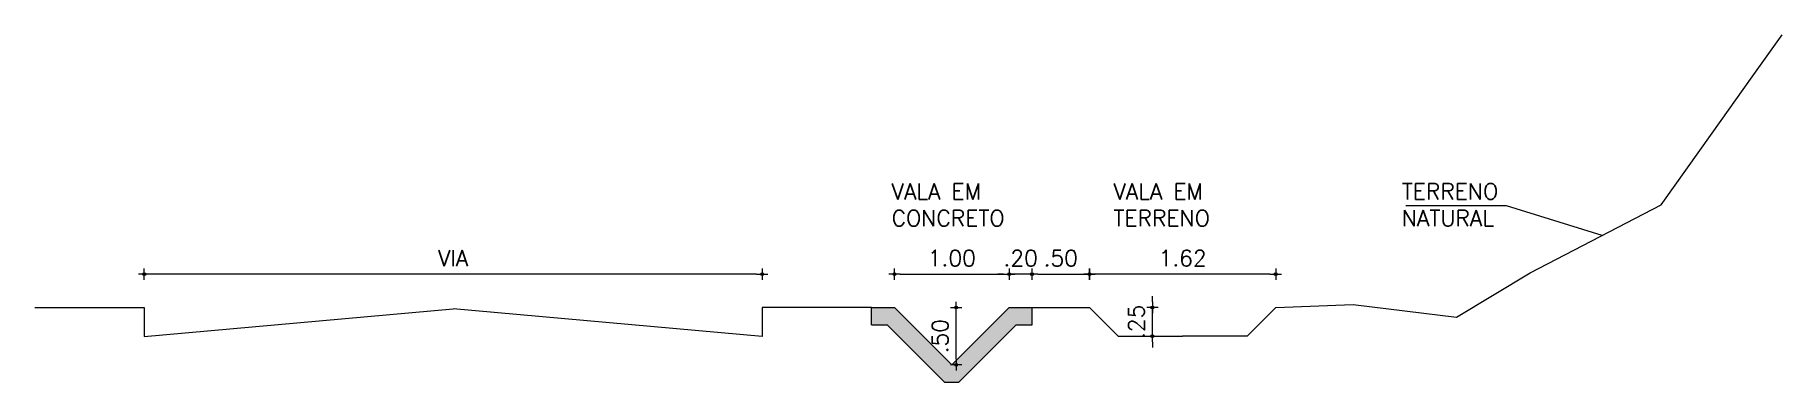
# Model space of a CAD drawing. Header units: metres. Extents: x 437145 to 438174, y 9614495 to 9615043.
# Drawn here: x 438158.76 to 438173.99, y 9614803.94 to 9614806.97 of the extents above; entities that cross this region are included whole.
import ezdxf

# ---------------------------------------------------------------- set-up
doc = ezdxf.new("R2010")
doc.units = ezdxf.units.M
doc.header["$PDMODE"] = 35
doc.header["$PDSIZE"] = 0.1
doc.layers.add('Borda da Terraplenagem', color=7, linetype='Continuous', lineweight=13)
doc.styles.add('ROMANS', font='romans.shx')
doc.dimstyles.new('COTA 75', dxfattribs={"dimtxt": 0.14, "dimasz": 0.05, "dimexe": 0.18, "dimexo": 0.0625, "dimgap": 0.07, "dimtad": 1, "dimrnd": 0.001, "dimzin": 4, "dimdsep": 46, "dimtxsty": 'ROMANS', "dimblk1": 'DOT', "dimblk2": 'DOT', "dimsah": 1, "dimcen": 0.01125, "dimse1": 1, "dimse2": 1, "dimclrd": 256, "dimclrt": 2, "dimaunit": 1, "dimadec": 0, "dimazin": 0, "dimtfac": 1, "dimtix": 1, "dimtmove": 2, "dimatfit": 3, "dimfxl": 0.18, "dimtolj": 1, "dimtzin": 4, "dimlwd": -1, "dimarcsym": 0})

msp = doc.modelspace()

# ---------------------------------------------------------------- texts
at = {"layer": 'Borda da Terraplenagem', "color": 3, "char_height": 0.14, "width": 1.4391991, "attachment_point": 1, "style": 'ROMANS'}
for s, insert in [('VALA EM CONCRETO', (438166.22842, 9614805.67323)), ('VALA EM TERRENO', (438168.16259, 9614805.67323)), ('TERRENO\\PNATURAL', (438170.67628, 9614805.67323))]:
    msp.add_mtext(s, dxfattribs=dict(at, insert=insert))

# ---------------------------------------------------------------- blocks, each defined once
blk = doc.blocks.new('DOT')
at = {"color": 0}
for p, q in [((-1, 0), (1, 0)), ((0, 1), (0, -1))]:
    blk.add_line(p, q, dxfattribs=at)
blk.add_circle((0, 0), 0.25, dxfattribs=at)
blk = doc.blocks.new('*D6')
at = {"layer": 'Borda da Terraplenagem', "transparency": 16777216}
blk.add_line((438166.303, 9614804.881), (438167.203, 9614804.881), dxfattribs=at)
at = {"layer": 'Defpoints', "color": 0, "transparency": 16777216}
for p in [(438167.253, 9614804.881), (438166.253, 9614804.59), (438167.253, 9614804.59)]:
    blk.add_point(p, dxfattribs=at)
at = {"layer": 'Borda da Terraplenagem', "transparency": 16777216, "xscale": 0.05, "yscale": 0.05, "zscale": 0.05, "rotation": 180}
blk.add_blockref('DOT', (438166.253, 9614804.881), dxfattribs=at)
at = {"layer": 'Borda da Terraplenagem', "transparency": 16777216, "xscale": 0.05, "yscale": 0.05, "zscale": 0.05}
blk.add_blockref('DOT', (438167.253, 9614804.881), dxfattribs=at)
at = {"layer": 'Borda da Terraplenagem', "color": 2, "transparency": 16777216, "insert": (438166.753, 9614805.021), "char_height": 0.14, "attachment_point": 5, "style": 'ROMANS'}
blk.add_mtext('\\A1;1.00', dxfattribs=at)
blk = doc.blocks.new('*D7')
at = {"layer": 'Borda da Terraplenagem', "transparency": 16777216}
blk.add_line((438169.527, 9614804.881), (438168.003, 9614804.881), dxfattribs=at)
at = {"layer": 'Defpoints', "color": 0, "transparency": 16777216}
for p in [(438167.953, 9614804.881), (438167.953, 9614804.59), (438169.577, 9614804.59)]:
    blk.add_point(p, dxfattribs=at)
at = {"layer": 'Borda da Terraplenagem', "transparency": 16777216, "xscale": 0.05, "yscale": 0.05, "zscale": 0.05, "rotation": 180}
blk.add_blockref('DOT', (438167.953, 9614804.881), dxfattribs=at)
at = {"layer": 'Borda da Terraplenagem', "transparency": 16777216, "xscale": 0.05, "yscale": 0.05, "zscale": 0.05}
blk.add_blockref('DOT', (438169.577, 9614804.881), dxfattribs=at)
at = {"layer": 'Borda da Terraplenagem', "color": 2, "transparency": 16777216, "insert": (438168.765, 9614805.021), "char_height": 0.14, "attachment_point": 5, "style": 'ROMANS'}
blk.add_mtext('\\A1;1.62', dxfattribs=at)
blk = doc.blocks.new('*D8')
at = {"layer": 'Borda da Terraplenagem', "transparency": 16777216}
blk.add_line((438167.503, 9614804.881), (438167.903, 9614804.881), dxfattribs=at)
at = {"layer": 'Defpoints', "color": 0, "transparency": 16777216}
for p in [(438167.953, 9614804.881), (438167.453, 9614804.59), (438167.953, 9614804.59)]:
    blk.add_point(p, dxfattribs=at)
at = {"layer": 'Borda da Terraplenagem', "transparency": 16777216, "xscale": 0.05, "yscale": 0.05, "zscale": 0.05, "rotation": 180}
blk.add_blockref('DOT', (438167.453, 9614804.881), dxfattribs=at)
at = {"layer": 'Borda da Terraplenagem', "transparency": 16777216, "xscale": 0.05, "yscale": 0.05, "zscale": 0.05}
blk.add_blockref('DOT', (438167.953, 9614804.881), dxfattribs=at)
at = {"layer": 'Borda da Terraplenagem', "color": 2, "transparency": 16777216, "insert": (438167.703, 9614805.021), "char_height": 0.14, "attachment_point": 5, "style": 'ROMANS'}
blk.add_mtext('\\A1;.50', dxfattribs=at)
blk = doc.blocks.new('*D9')
at = {"layer": 'Borda da Terraplenagem', "transparency": 16777216}
for p, q in [((438167.203, 9614804.881), (438167.153, 9614804.881)), ((438167.453, 9614804.881), (438167.253, 9614804.881)), ((438167.503, 9614804.881), (438167.553, 9614804.881))]:
    blk.add_line(p, q, dxfattribs=at)
at = {"layer": 'Defpoints', "color": 0, "transparency": 16777216}
for p in [(438167.253, 9614804.881), (438167.253, 9614804.59), (438167.453, 9614804.59)]:
    blk.add_point(p, dxfattribs=at)
at = {"layer": 'Borda da Terraplenagem', "transparency": 16777216, "xscale": 0.05, "yscale": 0.05, "zscale": 0.05}
blk.add_blockref('DOT', (438167.253, 9614804.881), dxfattribs=at)
at = {"layer": 'Borda da Terraplenagem', "transparency": 16777216, "xscale": 0.05, "yscale": 0.05, "zscale": 0.05, "rotation": 180}
blk.add_blockref('DOT', (438167.453, 9614804.881), dxfattribs=at)
at = {"layer": 'Borda da Terraplenagem', "color": 2, "transparency": 16777216, "insert": (438167.353, 9614805.021), "char_height": 0.14, "attachment_point": 5, "style": 'ROMANS'}
blk.add_mtext('\\A1;.20', dxfattribs=at)
blk = doc.blocks.new('*D10')
at = {"layer": 'Borda da Terraplenagem', "transparency": 16777216}
blk.add_line((438166.791, 9614804.14), (438166.791, 9614804.54), dxfattribs=at)
at = {"layer": 'Defpoints', "color": 0, "transparency": 16777216}
for p in [(438166.253, 9614804.59), (438166.791, 9614804.59), (438166.753, 9614804.09)]:
    blk.add_point(p, dxfattribs=at)
at = {"layer": 'Borda da Terraplenagem', "transparency": 16777216, "xscale": 0.05, "yscale": 0.05, "zscale": 0.05}
for p, rotation in [((438166.791, 9614804.59), 90), ((438166.791, 9614804.09), 270)]:
    blk.add_blockref('DOT', p, dxfattribs=dict(at, rotation=rotation))
at = {"layer": 'Borda da Terraplenagem', "color": 2, "transparency": 16777216, "insert": (438166.651, 9614804.34), "char_height": 0.14, "attachment_point": 5, "rotation": 90, "style": 'ROMANS'}
blk.add_mtext('\\A1;.50', dxfattribs=at)
blk = doc.blocks.new('*D11')
at = {"layer": 'Borda da Terraplenagem', "transparency": 16777216}
for p, q in [((438168.502, 9614804.64), (438168.502, 9614804.69)), ((438168.502, 9614804.34), (438168.502, 9614804.59)), ((438168.502, 9614804.29), (438168.502, 9614804.24))]:
    blk.add_line(p, q, dxfattribs=at)
at = {"layer": 'Defpoints', "color": 0, "transparency": 16777216}
for p in [(438168.203, 9614804.59), (438168.502, 9614804.59), (438168.203, 9614804.34)]:
    blk.add_point(p, dxfattribs=at)
at = {"layer": 'Borda da Terraplenagem', "transparency": 16777216, "xscale": 0.05, "yscale": 0.05, "zscale": 0.05}
for p, rotation in [((438168.502, 9614804.59), 270), ((438168.502, 9614804.34), 90)]:
    blk.add_blockref('DOT', p, dxfattribs=dict(at, rotation=rotation))
at = {"layer": 'Borda da Terraplenagem', "color": 2, "transparency": 16777216, "insert": (438168.362, 9614804.465), "char_height": 0.14, "attachment_point": 5, "rotation": 90, "style": 'ROMANS'}
blk.add_mtext('\\A1;.25', dxfattribs=at)
blk = doc.blocks.new('*D12')
at = {"layer": 'Borda da Terraplenagem', "transparency": 16777216}
blk.add_line((438165.05, 9614804.881), (438159.763, 9614804.881), dxfattribs=at)
at = {"layer": 'Defpoints', "color": 0, "transparency": 16777216}
for p in [(438159.713, 9614804.881), (438159.713, 9614804.59), (438165.1, 9614804.59)]:
    blk.add_point(p, dxfattribs=at)
at = {"layer": 'Borda da Terraplenagem', "transparency": 16777216, "xscale": 0.05, "yscale": 0.05, "zscale": 0.05, "rotation": 180}
blk.add_blockref('DOT', (438159.713, 9614804.881), dxfattribs=at)
at = {"layer": 'Borda da Terraplenagem', "transparency": 16777216, "xscale": 0.05, "yscale": 0.05, "zscale": 0.05}
blk.add_blockref('DOT', (438165.1, 9614804.881), dxfattribs=at)
at = {"layer": 'Borda da Terraplenagem', "color": 2, "transparency": 16777216, "insert": (438162.406, 9614805.021), "char_height": 0.14, "attachment_point": 5, "style": 'ROMANS'}
blk.add_mtext('\\A1;VIA', dxfattribs=at)

# ---------------------------------------------------------------- dimensions: what is measured, and where the dimension line sits
at = {"layer": 'Borda da Terraplenagem', "color": 2}
dim = msp.add_linear_dim(base=(438159.71286, 9614804.881), p1=(438165.09958, 9614804.58958), p2=(438159.71286, 9614804.58958), text='VIA', dimstyle='COTA 75', dxfattribs=at)
dim.commit()
dim.dimension.update_dxf_attribs({"geometry": '*D12', "text_midpoint": (438162.40622, 9614805.021)})
for base, p1, p2, picture, middle in [((438167.25254, 9614804.881), (438166.25254, 9614804.58958), (438167.25254, 9614804.58958), '*D6', (438166.75254, 9614805.021)), ((438167.25254, 9614804.881), (438167.45254, 9614804.58958), (438167.25254, 9614804.58958), '*D9', (438167.35254, 9614805.021)), ((438167.95254, 9614804.881), (438167.45254, 9614804.58958), (438167.95254, 9614804.58958), '*D8', (438167.70254, 9614805.021)), ((438167.95254, 9614804.881), (438169.57681, 9614804.58958), (438167.95254, 9614804.58958), '*D7', (438168.76468, 9614805.021))]:
    dim = msp.add_linear_dim(base=base, p1=p1, p2=p2, dimstyle='COTA 75', dxfattribs=at)
    dim.commit()
    dim.dimension.update_dxf_attribs({"geometry": picture, "text_midpoint": middle})
for base, p1, p2, picture, middle in [((438166.79128, 9614804.58958), (438166.75254, 9614804.08958), (438166.25254, 9614804.58958), '*D10', (438166.65128, 9614804.33958)), ((438168.50185, 9614804.58958), (438168.20254, 9614804.33958), (438168.20254, 9614804.58958), '*D11', (438168.36185, 9614804.46458))]:
    dim = msp.add_linear_dim(base=base, p1=p1, p2=p2, angle=90, dimstyle='COTA 75', dxfattribs=at)
    dim.commit()
    dim.dimension.update_dxf_attribs({"geometry": picture, "text_midpoint": middle})

# ---------------------------------------------------------------- hatches: boundary and pattern name
at = {"layer": 'Borda da Terraplenagem', "true_color": 0x939598}
h = msp.add_hatch(color=252, dxfattribs=at)
h.dxf.hatch_style = 1
h.paths.add_polyline_path([(438167.31468, 9614804.43958), (438167.45254, 9614804.43958), (438167.45254, 9614804.58958), (438167.25254, 9614804.58958), (438166.75254, 9614804.08958), (438166.25254, 9614804.58958), (438166.05254, 9614804.58958), (438166.05254, 9614804.43958), (438166.19041, 9614804.43958), (438166.69041, 9614803.93958), (438166.81468, 9614803.93958)])

# ---------------------------------------------------------------- linework, layer by layer
at = {"layer": 'Borda da Terraplenagem', "color": 3}
for p, q in [((438173.73178, 9614806.60318), (438173.99107, 9614806.96789)), ((438173.38159, 9614806.11063), (438173.73178, 9614806.60318)), ((438172.93693, 9614805.48519), (438173.38159, 9614806.11063)), ((438172.48251, 9614805.24914), (438172.93693, 9614805.48519)), ((438171.79444, 9614804.89171), (438172.48251, 9614805.24914)), ((438171.15224, 9614804.50679), (438171.79444, 9614804.89171)), ((438169.57681, 9614804.58958), (438170.25316, 9614804.61677)), ((438170.25316, 9614804.61677), (438171.15224, 9614804.50679))]:
    msp.add_line(p, q, dxfattribs=at)
at = {"layer": 'Borda da Terraplenagem', "color": 6}
for p, q in [((438158.7599, 9614804.58958), (438159.71286, 9614804.58958)), ((438159.71286, 9614804.58958), (438159.71286, 9614804.33849)), ((438159.71286, 9614804.33849), (438162.40622, 9614804.5795)), ((438165.09958, 9614804.33849), (438162.40622, 9614804.5795)), ((438166.05254, 9614804.58958), (438165.09958, 9614804.58958)), ((438165.09958, 9614804.58958), (438165.09958, 9614804.33849))]:
    msp.add_line(p, q, dxfattribs=at)
at = {"layer": 'Borda da Terraplenagem', "color": 253}
for p, q in [((438166.05254, 9614804.43958), (438166.05254, 9614804.58958)), ((438167.45254, 9614804.43958), (438167.45254, 9614804.58958))]:
    msp.add_line(p, q, dxfattribs=at)
at = {"layer": 'Borda da Terraplenagem', "color": 5}
msp.add_line((438167.45254, 9614804.58958), (438167.95254, 9614804.58958), dxfattribs=at)
at = {"layer": 'Borda da Terraplenagem', "color": 3}
msp.add_lwpolyline([(438172.42409, 9614805.21879), (438171.59011, 9614805.47843), (438170.71182, 9614805.47843)], dxfattribs=at)
at = {"layer": 'Borda da Terraplenagem', "color": 253}
for points in [[(438166.05254, 9614804.58958), (438166.25254, 9614804.58958), (438166.75254, 9614804.08958)], [(438166.75254, 9614804.08958), (438167.25254, 9614804.58958), (438167.45254, 9614804.58958)], [(438166.05254, 9614804.43958), (438166.19041, 9614804.43958), (438166.69041, 9614803.93958), (438166.81468, 9614803.93958)], [(438166.69041, 9614803.93958), (438166.81468, 9614803.93958), (438167.31468, 9614804.43958), (438167.45254, 9614804.43958)]]:
    msp.add_lwpolyline(points, dxfattribs=at)
at = {"layer": 'Borda da Terraplenagem', "color": 5}
for points in [[(438167.95254, 9614804.58958), (438168.20254, 9614804.33958), (438168.76468, 9614804.33958)], [(438169.57681, 9614804.58958), (438169.32681, 9614804.33958), (438168.76468, 9614804.33958)]]:
    msp.add_lwpolyline(points, dxfattribs=at)

msp.set_redraw_order([(e.dxf.handle, doc.entitydb.next_handle()) for e in msp.query("TEXT MTEXT ATTDEF DIMENSION ARC_DIMENSION")])  # texts and dimensions are drawn at this point

doc.saveas('drawing.dxf')
